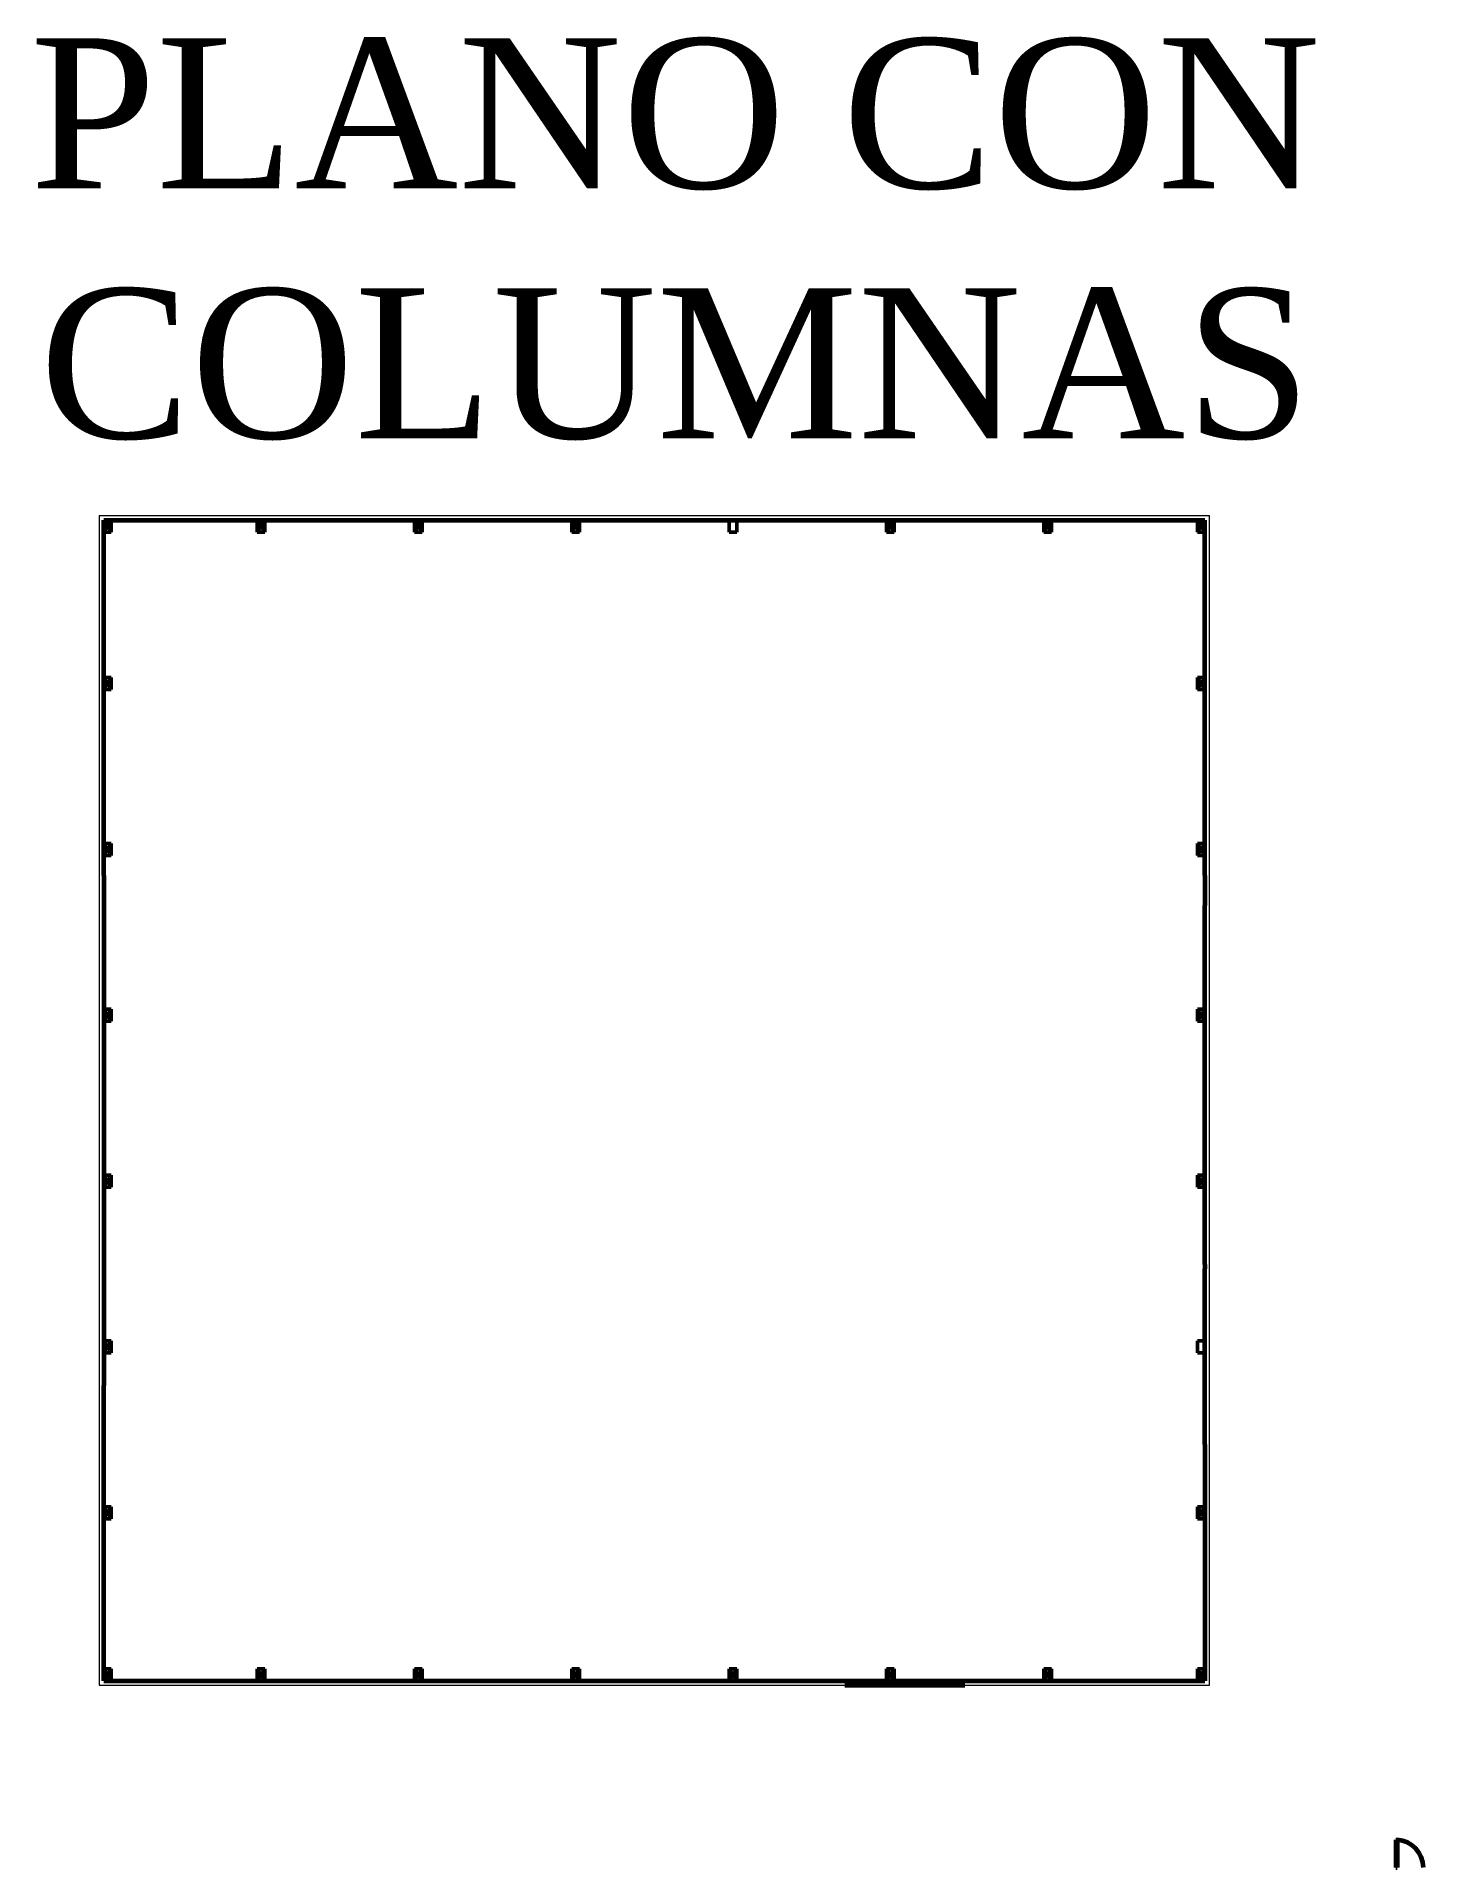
# Model space of a CAD drawing. Header units: metres. Extents: x 29 to 562, y -33 to 369.
# Drawn here: x 357.2 to 403.4, y 93.8 to 154.9 of the extents above; entities that cross this region are included whole.
import ezdxf

# ---------------------------------------------------------------- set-up
doc = ezdxf.new("R2010")
doc.units = ezdxf.units.M
doc.header["$LTSCALE"] = 2
for name, color, linetype, lineweight in [('A-AREA', 7, 'Continuous', 5), ('S-COLS', 1, 'Continuous', 50), ('S-WALL', 7, 'Continuous', 60)]:
    doc.layers.add(name, color=color, linetype=linetype, lineweight=lineweight)
doc.styles.get("Standard").update_dxf_attribs({"font": 'arial.ttf'})

msp = doc.modelspace()

# ---------------------------------------------------------------- texts
at = {"insert": (378.438, 154.804), "char_height": 5, "attachment_point": 2}
msp.add_mtext_dynamic_manual_height_columns('{\\fTimes New Roman|b0|i0|c0|p18;PLANO CON COLUMNAS}', width=69.93919, gutter_width=12.5, heights=[0], dxfattribs=at)

# ---------------------------------------------------------------- blocks, each defined once
blk = doc.blocks.new('DR-36')
for p, q in [((0, 36), (0, 0)), ((0, 36), (1.5, 36)), ((1.5, 36), (1.5, 0)), ((0, 0), (1.5, 0))]:
    blk.add_line(p, q)
blk.add_arc((0, 0), 36, 0, 87.6141)

# ---------------------------------------------------------------- linework, layer by layer
at = {"layer": 'A-AREA'}
for p, q in [((359.236, 138.894), (359.236, 99.894)), ((359.236, 138.894), (396.236, 138.894)), ((396.236, 99.894), (396.236, 138.894)), ((359.236, 99.894), (384.086, 99.894)), ((388.086, 99.894), (396.236, 99.894))]:
    msp.add_line(p, q, dxfattribs=at)
at = {"layer": 'S-COLS'}
for p, q in [((359.386, 138.744), (359.386, 138.344)), ((359.386, 138.744), (359.636, 138.344)), ((359.636, 138.744), (359.386, 138.344)), ((359.636, 138.344), (359.636, 138.744)), ((364.504, 138.744), (364.504, 138.344)), ((364.504, 138.744), (364.754, 138.344)), ((364.754, 138.744), (364.504, 138.344)), ((364.754, 138.344), (364.754, 138.744)), ((369.747, 138.744), (369.747, 138.344)), ((369.747, 138.744), (369.997, 138.344)), ((369.997, 138.744), (369.747, 138.344)), ((369.997, 138.344), (369.997, 138.744)), ((374.99, 138.744), (374.99, 138.344)), ((374.99, 138.744), (375.24, 138.344)), ((375.24, 138.744), (374.99, 138.344)), ((375.24, 138.344), (375.24, 138.744)), ((380.232, 138.744), (380.232, 138.344)), ((380.482, 138.344), (380.482, 138.744)), ((385.475, 138.744), (385.475, 138.344)), ((385.475, 138.744), (385.725, 138.344)), ((385.725, 138.744), (385.475, 138.344)), ((385.725, 138.344), (385.725, 138.744)), ((390.718, 138.744), (390.718, 138.344)), ((390.718, 138.744), (390.968, 138.344)), ((390.968, 138.744), (390.718, 138.344)), ((390.968, 138.344), (390.968, 138.744)), ((396.086, 138.744), (395.836, 138.744)), ((395.836, 138.744), (395.836, 138.344)), ((395.836, 138.744), (396.086, 138.344)), ((396.086, 138.744), (395.836, 138.344)), ((396.086, 138.344), (396.086, 138.744)), ((359.386, 138.344), (359.636, 138.344)), ((364.504, 138.344), (364.754, 138.344)), ((369.747, 138.344), (369.997, 138.344)), ((374.99, 138.344), (375.24, 138.344)), ((380.232, 138.344), (380.482, 138.344)), ((385.475, 138.344), (385.725, 138.344)), ((390.718, 138.344), (390.968, 138.344)), ((395.836, 138.344), (396.086, 138.344)), ((359.636, 133.49), (359.386, 133.49)), ((359.386, 133.49), (359.386, 133.09)), ((359.386, 133.49), (359.636, 133.09)), ((359.636, 133.49), (359.386, 133.09)), ((359.386, 133.09), (359.636, 133.09)), ((359.636, 133.09), (359.636, 133.49)), ((396.086, 133.49), (395.836, 133.49)), ((395.836, 133.49), (395.836, 133.09)), ((395.836, 133.49), (396.086, 133.09)), ((396.086, 133.49), (395.836, 133.09)), ((395.836, 133.09), (396.086, 133.09)), ((396.086, 133.09), (396.086, 133.49)), ((359.636, 127.962), (359.386, 127.962)), ((359.386, 127.962), (359.386, 127.562)), ((359.386, 127.962), (359.636, 127.562)), ((359.636, 127.962), (359.386, 127.562)), ((359.636, 127.562), (359.636, 127.962)), ((396.086, 127.962), (395.836, 127.962)), ((395.836, 127.962), (395.836, 127.562)), ((395.836, 127.962), (396.086, 127.562)), ((396.086, 127.962), (395.836, 127.562)), ((396.086, 127.562), (396.086, 127.962)), ((359.386, 127.562), (359.636, 127.562)), ((395.836, 127.562), (396.086, 127.562)), ((359.636, 122.433), (359.386, 122.433)), ((359.386, 122.433), (359.386, 122.033)), ((359.386, 122.433), (359.636, 122.033)), ((359.636, 122.433), (359.386, 122.033)), ((359.636, 122.033), (359.636, 122.433)), ((396.086, 122.433), (395.836, 122.433)), ((395.836, 122.433), (395.836, 122.033)), ((395.836, 122.433), (396.086, 122.033)), ((396.086, 122.433), (395.836, 122.033)), ((396.086, 122.033), (396.086, 122.433)), ((359.386, 122.033), (359.636, 122.033)), ((395.836, 122.033), (396.086, 122.033)), ((359.636, 116.905), (359.386, 116.905)), ((359.386, 116.905), (359.386, 116.505)), ((359.386, 116.905), (359.636, 116.505)), ((359.636, 116.905), (359.386, 116.505)), ((359.636, 116.505), (359.636, 116.905)), ((396.086, 116.905), (395.836, 116.905)), ((395.836, 116.905), (395.836, 116.505)), ((395.836, 116.905), (396.086, 116.505)), ((396.086, 116.905), (395.836, 116.505)), ((396.086, 116.505), (396.086, 116.905)), ((359.386, 116.505), (359.636, 116.505)), ((395.836, 116.505), (396.086, 116.505)), ((359.636, 111.376), (359.386, 111.376)), ((359.386, 111.376), (359.386, 110.976)), ((359.386, 111.376), (359.636, 110.976)), ((359.636, 111.376), (359.386, 110.976)), ((359.636, 110.976), (359.636, 111.376)), ((396.086, 111.376), (395.836, 111.376)), ((395.836, 111.376), (395.836, 110.976)), ((396.086, 110.976), (396.086, 111.376)), ((359.386, 110.976), (359.636, 110.976)), ((395.836, 110.976), (396.086, 110.976)), ((359.636, 105.848), (359.386, 105.848)), ((359.386, 105.848), (359.386, 105.448)), ((359.386, 105.848), (359.636, 105.448)), ((359.636, 105.848), (359.386, 105.448)), ((359.636, 105.448), (359.636, 105.848)), ((396.086, 105.848), (395.836, 105.848)), ((395.836, 105.848), (395.836, 105.448)), ((395.836, 105.848), (396.086, 105.448)), ((396.086, 105.848), (395.836, 105.448)), ((396.086, 105.448), (396.086, 105.848)), ((359.386, 105.448), (359.636, 105.448)), ((395.836, 105.448), (396.086, 105.448)), ((359.636, 100.444), (359.386, 100.444)), ((359.386, 100.444), (359.386, 100.044)), ((359.386, 100.444), (359.636, 100.044)), ((359.636, 100.444), (359.386, 100.044)), ((359.636, 100.044), (359.636, 100.444)), ((364.754, 100.444), (364.504, 100.444)), ((364.504, 100.444), (364.504, 100.044)), ((364.504, 100.444), (364.754, 100.044)), ((364.754, 100.444), (364.504, 100.044)), ((364.754, 100.044), (364.754, 100.444)), ((369.997, 100.444), (369.747, 100.444)), ((369.747, 100.444), (369.747, 100.044)), ((369.747, 100.444), (369.997, 100.044)), ((369.997, 100.444), (369.747, 100.044)), ((369.997, 100.044), (369.997, 100.444)), ((375.24, 100.444), (374.99, 100.444)), ((374.99, 100.444), (374.99, 100.044)), ((374.99, 100.444), (375.24, 100.044)), ((375.24, 100.444), (374.99, 100.044)), ((375.24, 100.044), (375.24, 100.444)), ((380.482, 100.444), (380.232, 100.444)), ((380.232, 100.444), (380.232, 100.044)), ((380.232, 100.444), (380.482, 100.044)), ((380.482, 100.444), (380.232, 100.044)), ((380.482, 100.044), (380.482, 100.444)), ((385.725, 100.444), (385.475, 100.444)), ((385.475, 100.444), (385.475, 100.044)), ((385.475, 100.444), (385.725, 100.044)), ((385.725, 100.444), (385.475, 100.044)), ((385.725, 100.044), (385.725, 100.444)), ((390.968, 100.444), (390.718, 100.444)), ((390.718, 100.444), (390.718, 100.044)), ((390.718, 100.444), (390.968, 100.044)), ((390.968, 100.444), (390.718, 100.044)), ((390.968, 100.044), (390.968, 100.444)), ((396.086, 100.444), (395.836, 100.444)), ((395.836, 100.444), (395.836, 100.044)), ((395.836, 100.444), (396.086, 100.044)), ((396.086, 100.444), (395.836, 100.044)), ((396.086, 100.044), (396.086, 100.444)), ((359.386, 100.044), (359.636, 100.044))]:
    msp.add_line(p, q, dxfattribs=at)
at = {"layer": 'S-WALL'}
for p, q in [((359.386, 126.894), (359.386, 138.744)), ((359.386, 138.744), (377.236, 138.744)), ((377.236, 138.744), (378.236, 138.744)), ((378.236, 138.744), (396.086, 138.744)), ((396.086, 126.894), (396.086, 138.744)), ((359.386, 126.894), (359.386, 109.894)), ((396.086, 126.894), (396.086, 125.894)), ((396.086, 113.924), (396.086, 125.894)), ((396.086, 113.924), (396.086, 113.774)), ((396.086, 108.074), (396.086, 113.774)), ((359.386, 100.044), (359.386, 109.894)), ((396.086, 107.924), (396.086, 108.074)), ((396.086, 107.924), (396.086, 100.044)), ((359.386, 100.044), (377.236, 100.044)), ((377.236, 100.044), (378.236, 100.044)), ((378.236, 100.044), (384.086, 100.044)), ((384.086, 100.044), (389.367, 100.044)), ((384.086, 99.894), (388.086, 99.894)), ((389.367, 100.044), (396.086, 100.044))]:
    msp.add_line(p, q, dxfattribs=at)

# ---------------------------------------------------------------- block references
at = {"layer": 'S-WALL', "xscale": 0.0254, "yscale": 0.0254, "zscale": 0.0254}
msp.add_blockref('DR-36', (402.45, 93.823), dxfattribs=at)

msp.set_redraw_order([(e.dxf.handle, doc.entitydb.next_handle()) for e in msp.query("TEXT MTEXT ATTDEF DIMENSION ARC_DIMENSION")])  # texts and dimensions are drawn at this point

doc.saveas('drawing.dxf')
